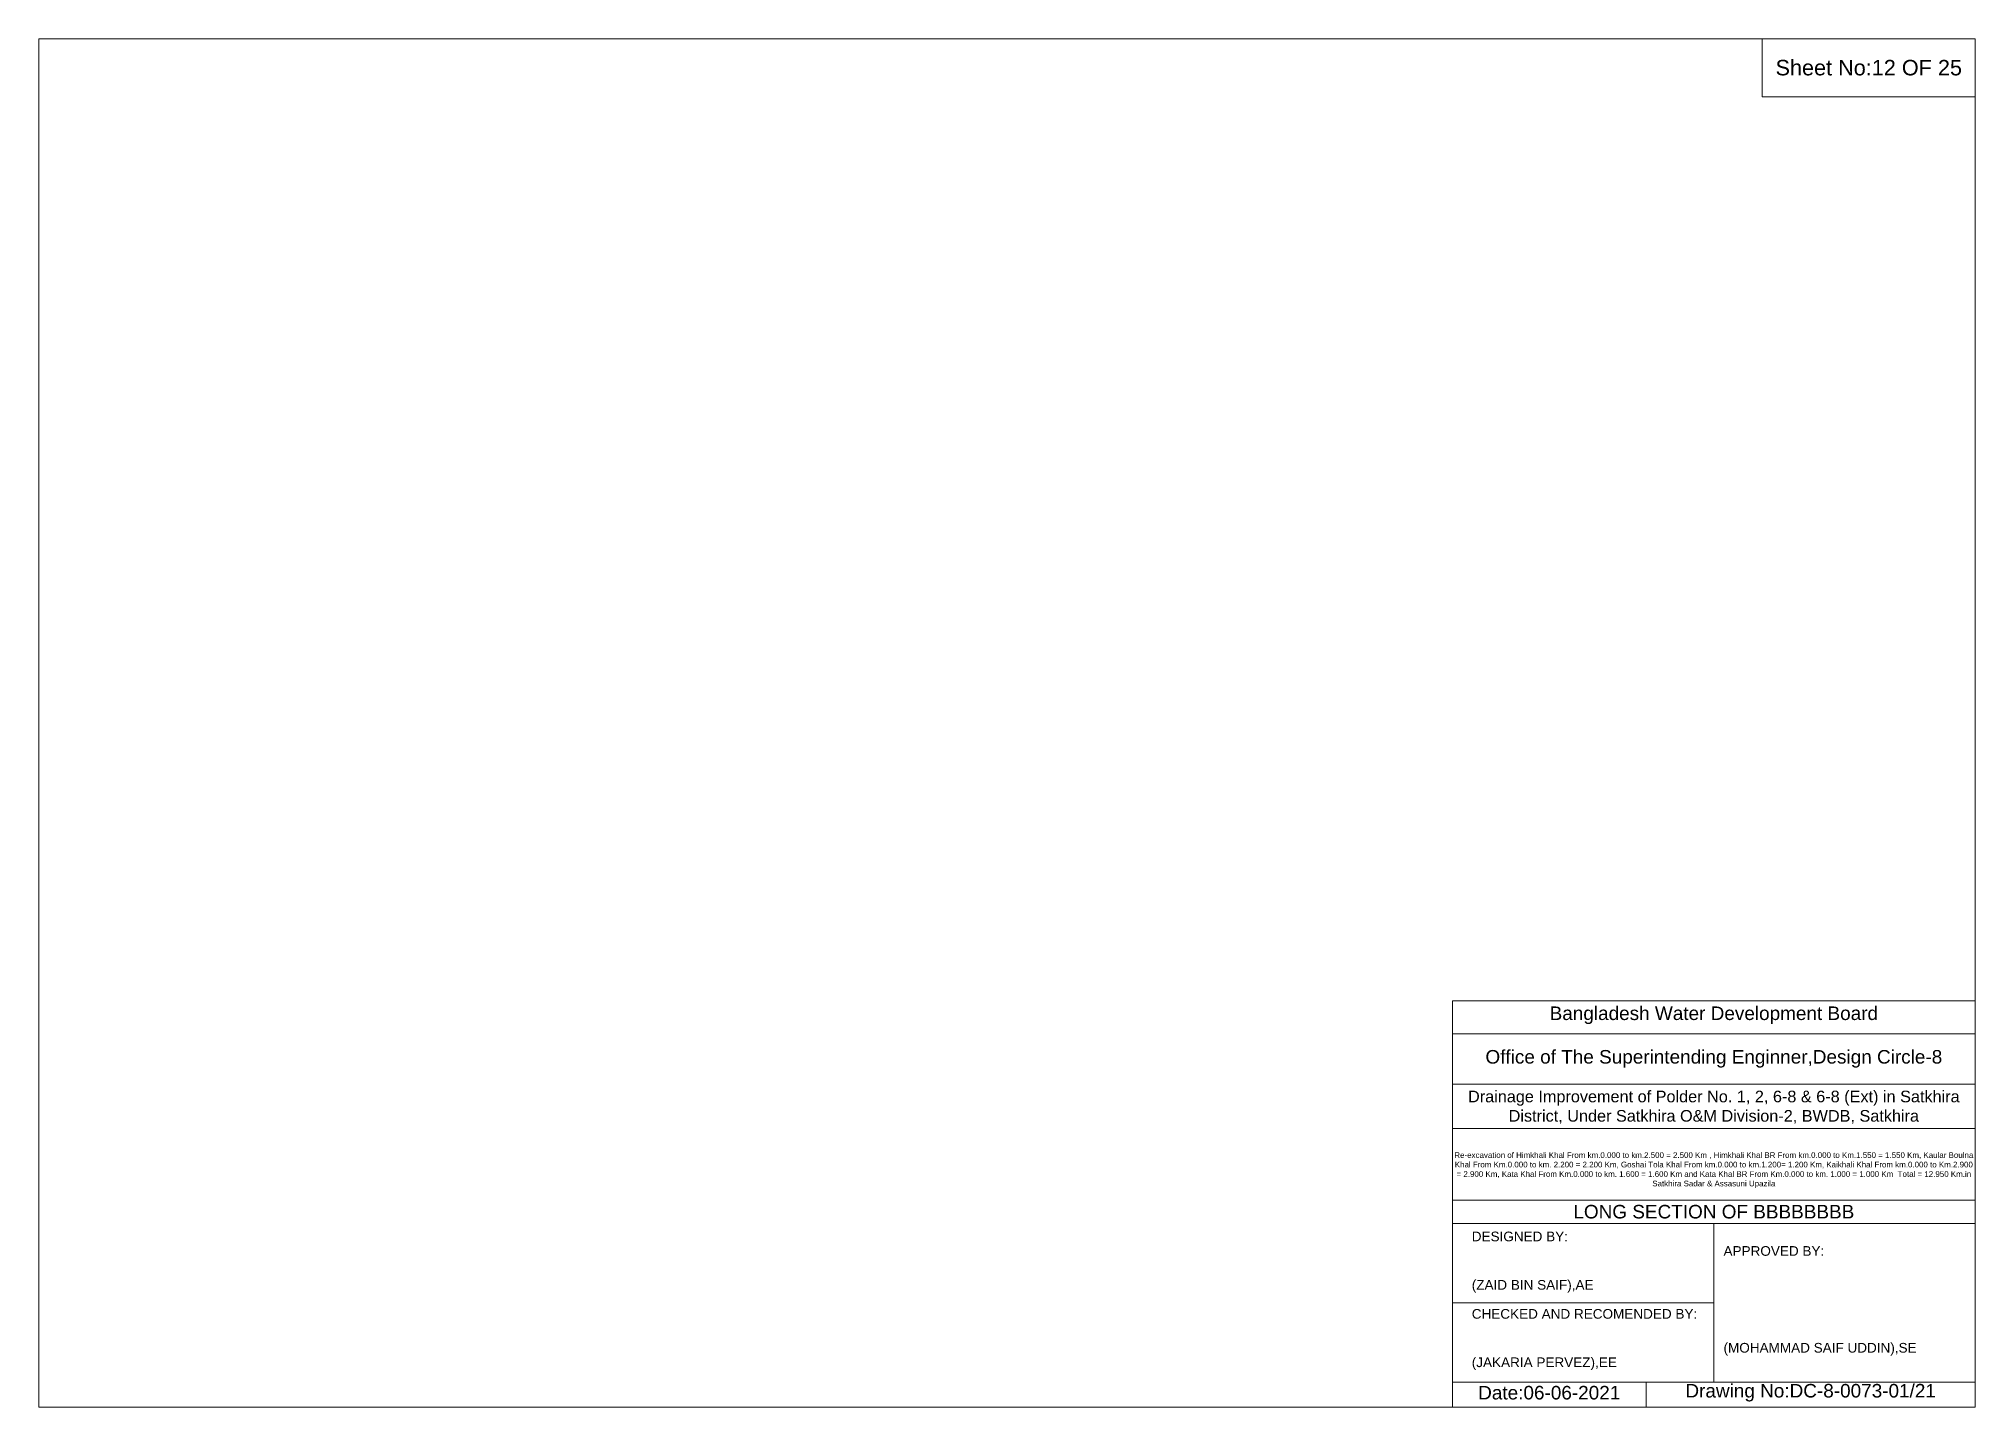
# Model space of a CAD drawing. Header units: inches. Extents: x 93000 to 346000, y -4242 to 0.
# Drawn here: x 210000 to 216000, y -4242 to 0 of the extents above; entities that cross this region are included whole.
import ezdxf

# ---------------------------------------------------------------- set-up
doc = ezdxf.new("R2010")
doc.units = ezdxf.units.IN
doc.header["$LTSCALE"] = 7
doc.header["$MEASUREMENT"] = 0
doc.layers.add('Cross section Data Border', color=7, linetype='Continuous', lineweight=9)
doc.styles.get("Standard").update_dxf_attribs({"font": 'arial.ttf'})

msp = doc.modelspace()

# ---------------------------------------------------------------- texts
at = {"layer": 'Cross section Data Border', "attachment_point": 5}
for s, insert, char_height in [('Sheet No:12 OF 25', (215670, -90), 48), ('Bangladesh Water Development Board', (215190, -3027), 42), ('Office of The Superintending Enginner,Design Circle-8', (215190, -3162), 42)]:
    msp.add_mtext(s, dxfattribs=dict(at, insert=insert, char_height=char_height))
at = {"layer": 'Cross section Data Border'}
for s, insert, char_height, width, attachment_point in [('Drainage Improvement of Polder No. 1, 2, 6-8 & 6-8 (Ext) in Satkhira District, Under Satkhira O&M Division-2, BWDB, Satkhira', (215190, -3312), 36, 1680, 5), ('Re-excavation of Himkhali Khal From km.0.000 to km.2.500 = 2.500 Km , Himkhali Khal BR From km.0.000 to Km.1.550 = 1.550 Km, Kaular Boulna Khal From Km.0.000 to km. 2.200 = 2.200 Km, Goshai Tola Khal From km.0.000 to km.1.200= 1.200 Km, Kaikhali Khal From km.0.000 to Km.2.900 = 2.900 Km, Kata Khal From Km.0.000 to km. 1.600 = 1.600 Km and Kata Khal BR From Km.0.000 to km. 1.000 = 1.000 Km  Total = 12.950 Km.in Satkhira Sadar & Assasuni Upazila', (215190, -3507), 17.611, 1620, 5), ('LONG SECTION OF BBBBBBBB', (215190, -3636), 42, 1680, 5), ('DESIGNED BY:\\P\\P\\P(ZAID BIN SAIF),AE', (214440, -3792), 30, 840, 4), ('APPROVED BY:\\P\\P\\P\\P\\P\\P(MOHAMMAD SAIF UDDIN),SE', (215220, -3912), 30, 840, 4), ('CHECKED AND RECOMENDED BY:\\P\\P\\P(JAKARIA PERVEZ),EE', (214440, -4032), 30, 840, 4), ('Date:06-06-2021', (214680, -4197), 42, 840, 5), ('Drawing No:DC-8-0073-01/21', (215490, -4197), 42, 1320, 5)]:
    msp.add_mtext(s, dxfattribs=dict(at, insert=insert, char_height=char_height, width=width, attachment_point=attachment_point))

# ---------------------------------------------------------------- linework, layer by layer
at = {"layer": 'Cross section Data Border'}
for points in [[(210000, 0), (216000, 0), (216000, -4242), (210000, -4242)], [(215340, 0), (216000, 0), (216000, -180), (215340, -180)]]:
    msp.add_lwpolyline(points, close=True, dxfattribs=at)
for points in [[(214380, -4242), (214380, -2982), (216000, -2982)], [(214380, -3084), (216000, -3084)], [(214380, -3240), (216000, -3240)], [(214380, -3378), (216000, -3378)], [(214380, -3600), (216000, -3600)], [(214380, -3672), (216000, -3672)], [(215190, -3672), (215190, -4164)], [(214380, -3918), (215190, -3918)], [(214380, -4164), (216000, -4164)], [(214980, -4164), (214980, -4242)]]:
    msp.add_lwpolyline(points, dxfattribs=at)

msp.set_redraw_order([(e.dxf.handle, doc.entitydb.next_handle()) for e in msp.query("TEXT MTEXT ATTDEF DIMENSION ARC_DIMENSION")])  # texts and dimensions are drawn at this point

doc.saveas('drawing.dxf')
